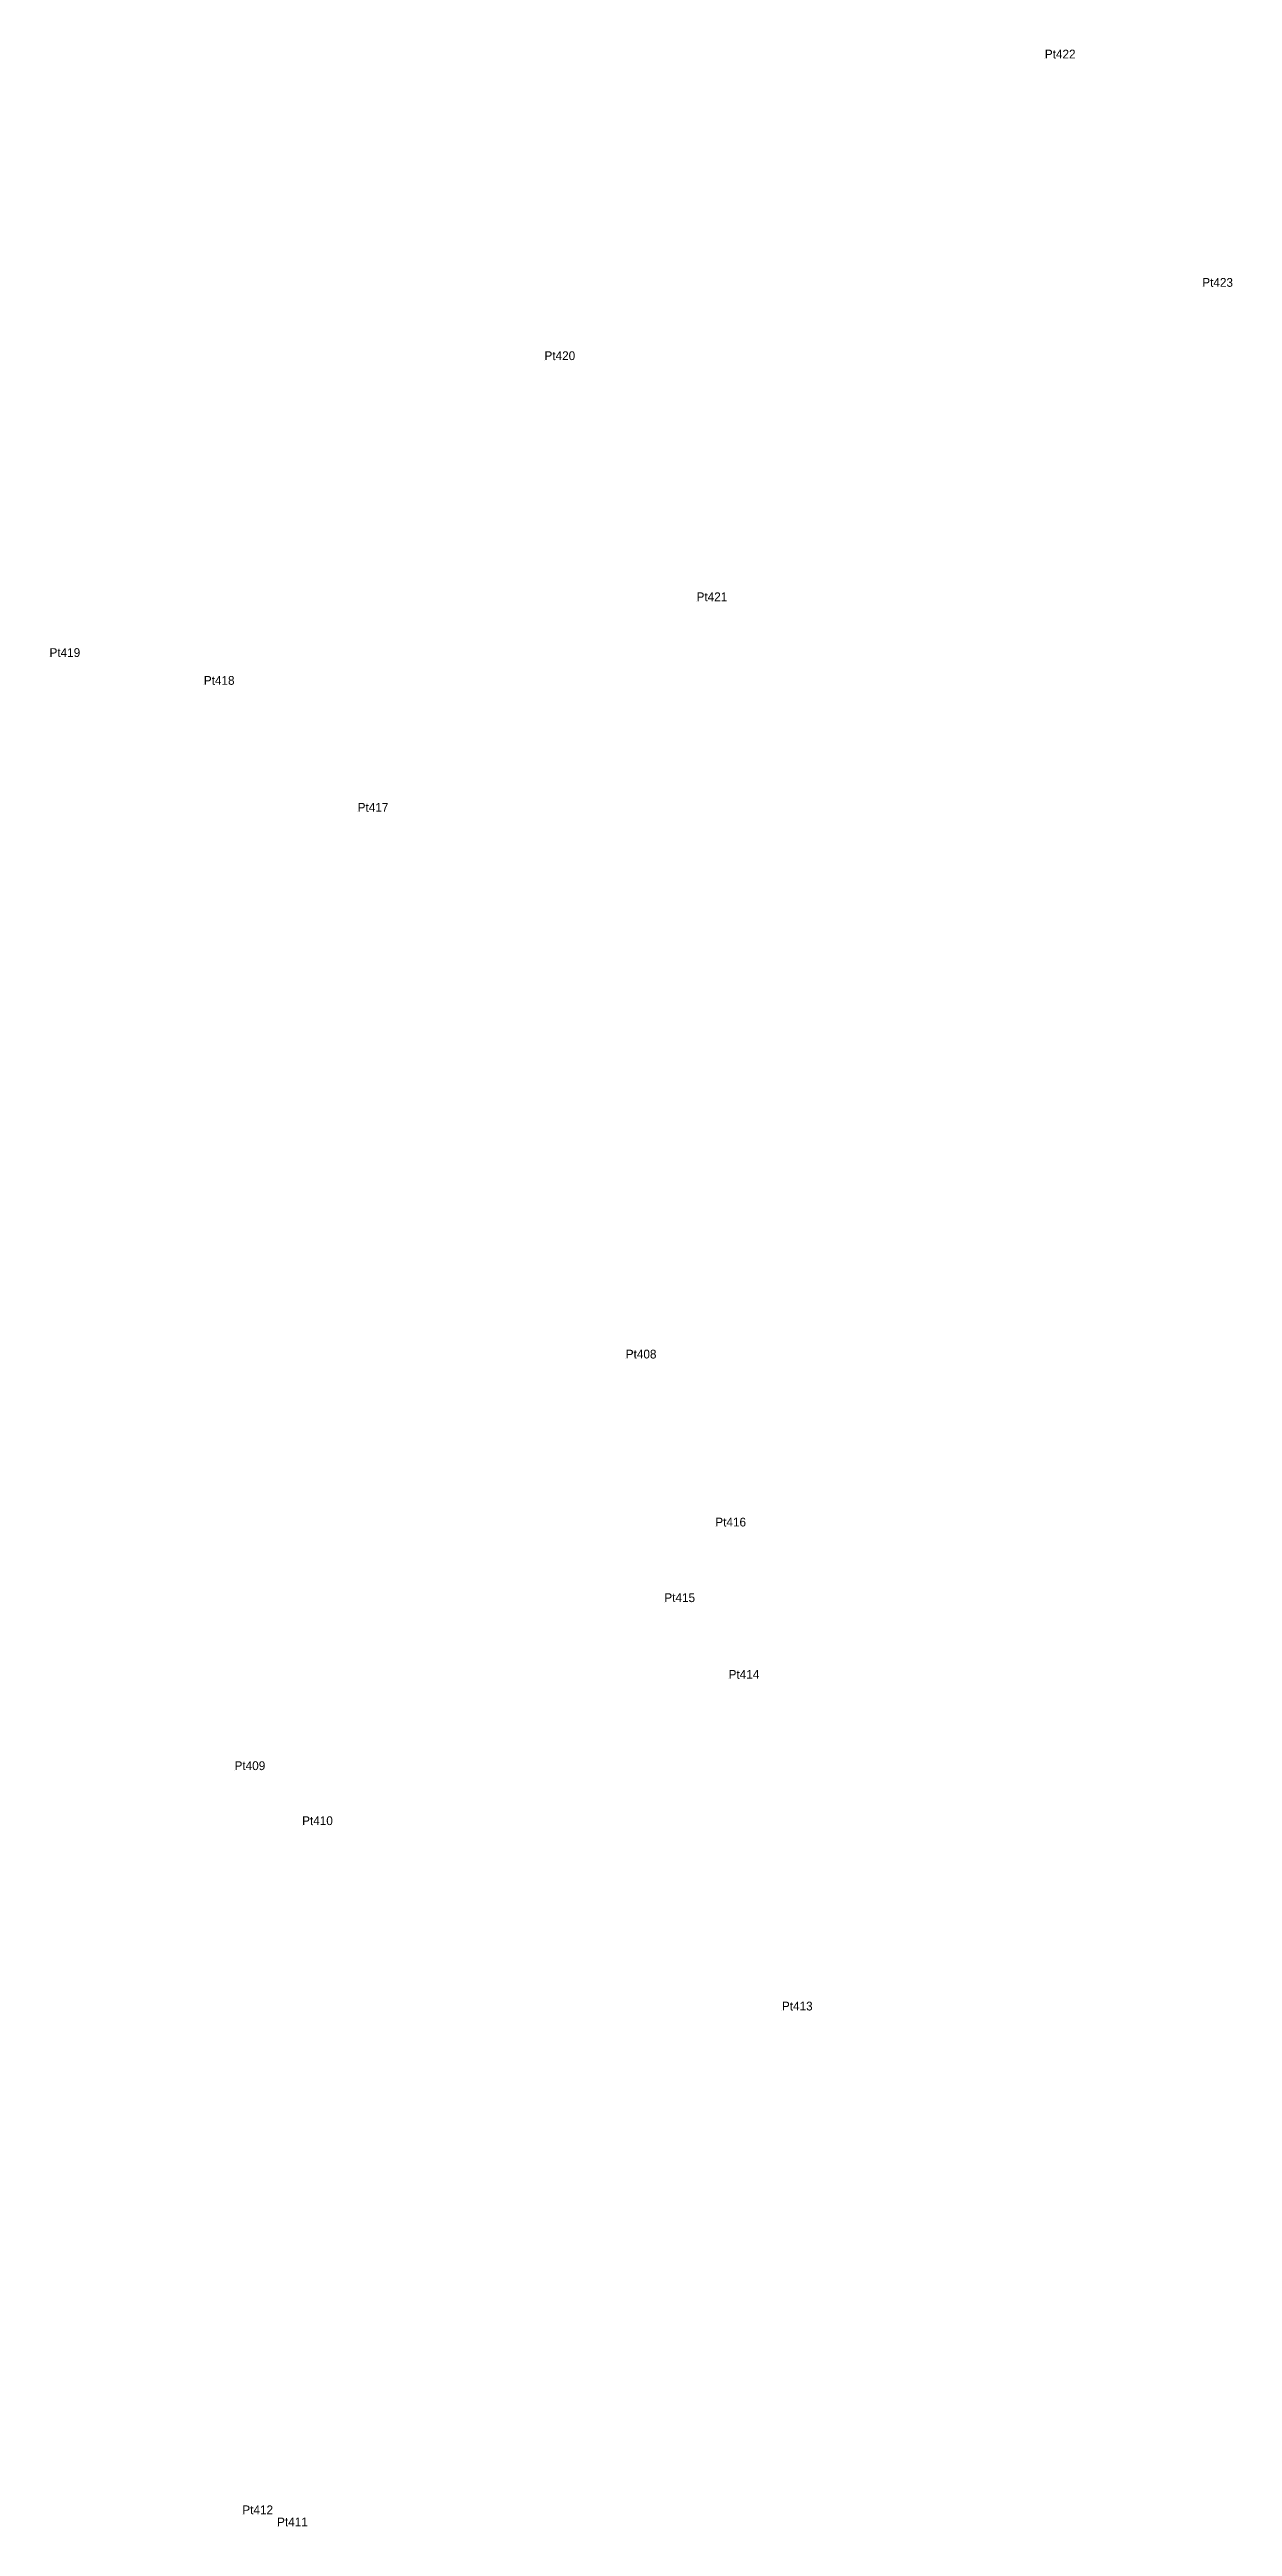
# Model space of a CAD drawing. Extents: x 0 to 667379, y 0 to 1854856.
# Drawn here: x 537687 to 537930, y 1846009 to 1846517 of the extents above; entities that cross this region are included whole.
import ezdxf

# ---------------------------------------------------------------- set-up
doc = ezdxf.new("R2010")
doc.units = 0
doc.layers.add('Level 12', color=7, linetype='Continuous')
doc.layers.add('Level 7', color=7, linetype='Continuous')

msp = doc.modelspace()

# ---------------------------------------------------------------- texts
at = {"layer": 'Level 12'}
for s, p in [('Pt422', (537891.332, 1846515.01)), ('Pt423', (537923.593, 1846468.231)), ('Pt420', (537788.794, 1846453.212)), ('Pt421', (537819.964, 1846403.82)), ('Pt419', (537687.365, 1846392.388)), ('Pt418', (537718.99, 1846386.689)), ('Pt417', (537750.516, 1846360.675)), ('Pt408', (537805.45, 1846248.672)), ('Pt416', (537823.805, 1846214.256)), ('Pt415', (537813.364, 1846198.767)), ('Pt414', (537826.527, 1846183.053)), ('Pt409', (537725.286, 1846164.348)), ('Pt410', (537739.132, 1846153.076)), ('Pt413', (537837.456, 1846115.103)), ('Pt412', (537726.877, 1846011.892)), ('Pt411', (537734.001, 1846009.408))]:
    msp.add_text(s, height=1.8, dxfattribs=at).set_placement(p)

# ---------------------------------------------------------------- linework, layer by layer
at = {"layer": 'Level 7'}
for p, q in [((537891.332, 1846515.01), (537891.332, 1846515.01)), ((537923.593, 1846468.231), (537923.593, 1846468.231)), ((537788.794, 1846453.212), (537788.794, 1846453.212)), ((537819.964, 1846403.82), (537819.964, 1846403.82)), ((537687.365, 1846392.388), (537687.365, 1846392.388)), ((537718.99, 1846386.689), (537718.99, 1846386.689)), ((537750.516, 1846360.675), (537750.516, 1846360.675)), ((537805.45, 1846248.672), (537805.45, 1846248.672)), ((537823.805, 1846214.256), (537823.805, 1846214.256)), ((537813.364, 1846198.767), (537813.364, 1846198.767)), ((537826.527, 1846183.053), (537826.527, 1846183.053)), ((537725.286, 1846164.348), (537725.286, 1846164.348)), ((537739.132, 1846153.076), (537739.132, 1846153.076)), ((537837.456, 1846115.103), (537837.456, 1846115.103)), ((537726.877, 1846011.892), (537726.877, 1846011.892)), ((537734.001, 1846009.408), (537734.001, 1846009.408))]:
    msp.add_line(p, q, dxfattribs=at)

msp.set_redraw_order([(e.dxf.handle, doc.entitydb.next_handle()) for e in msp.query("TEXT MTEXT ATTDEF DIMENSION ARC_DIMENSION")])  # texts and dimensions are drawn at this point

doc.saveas('drawing.dxf')
